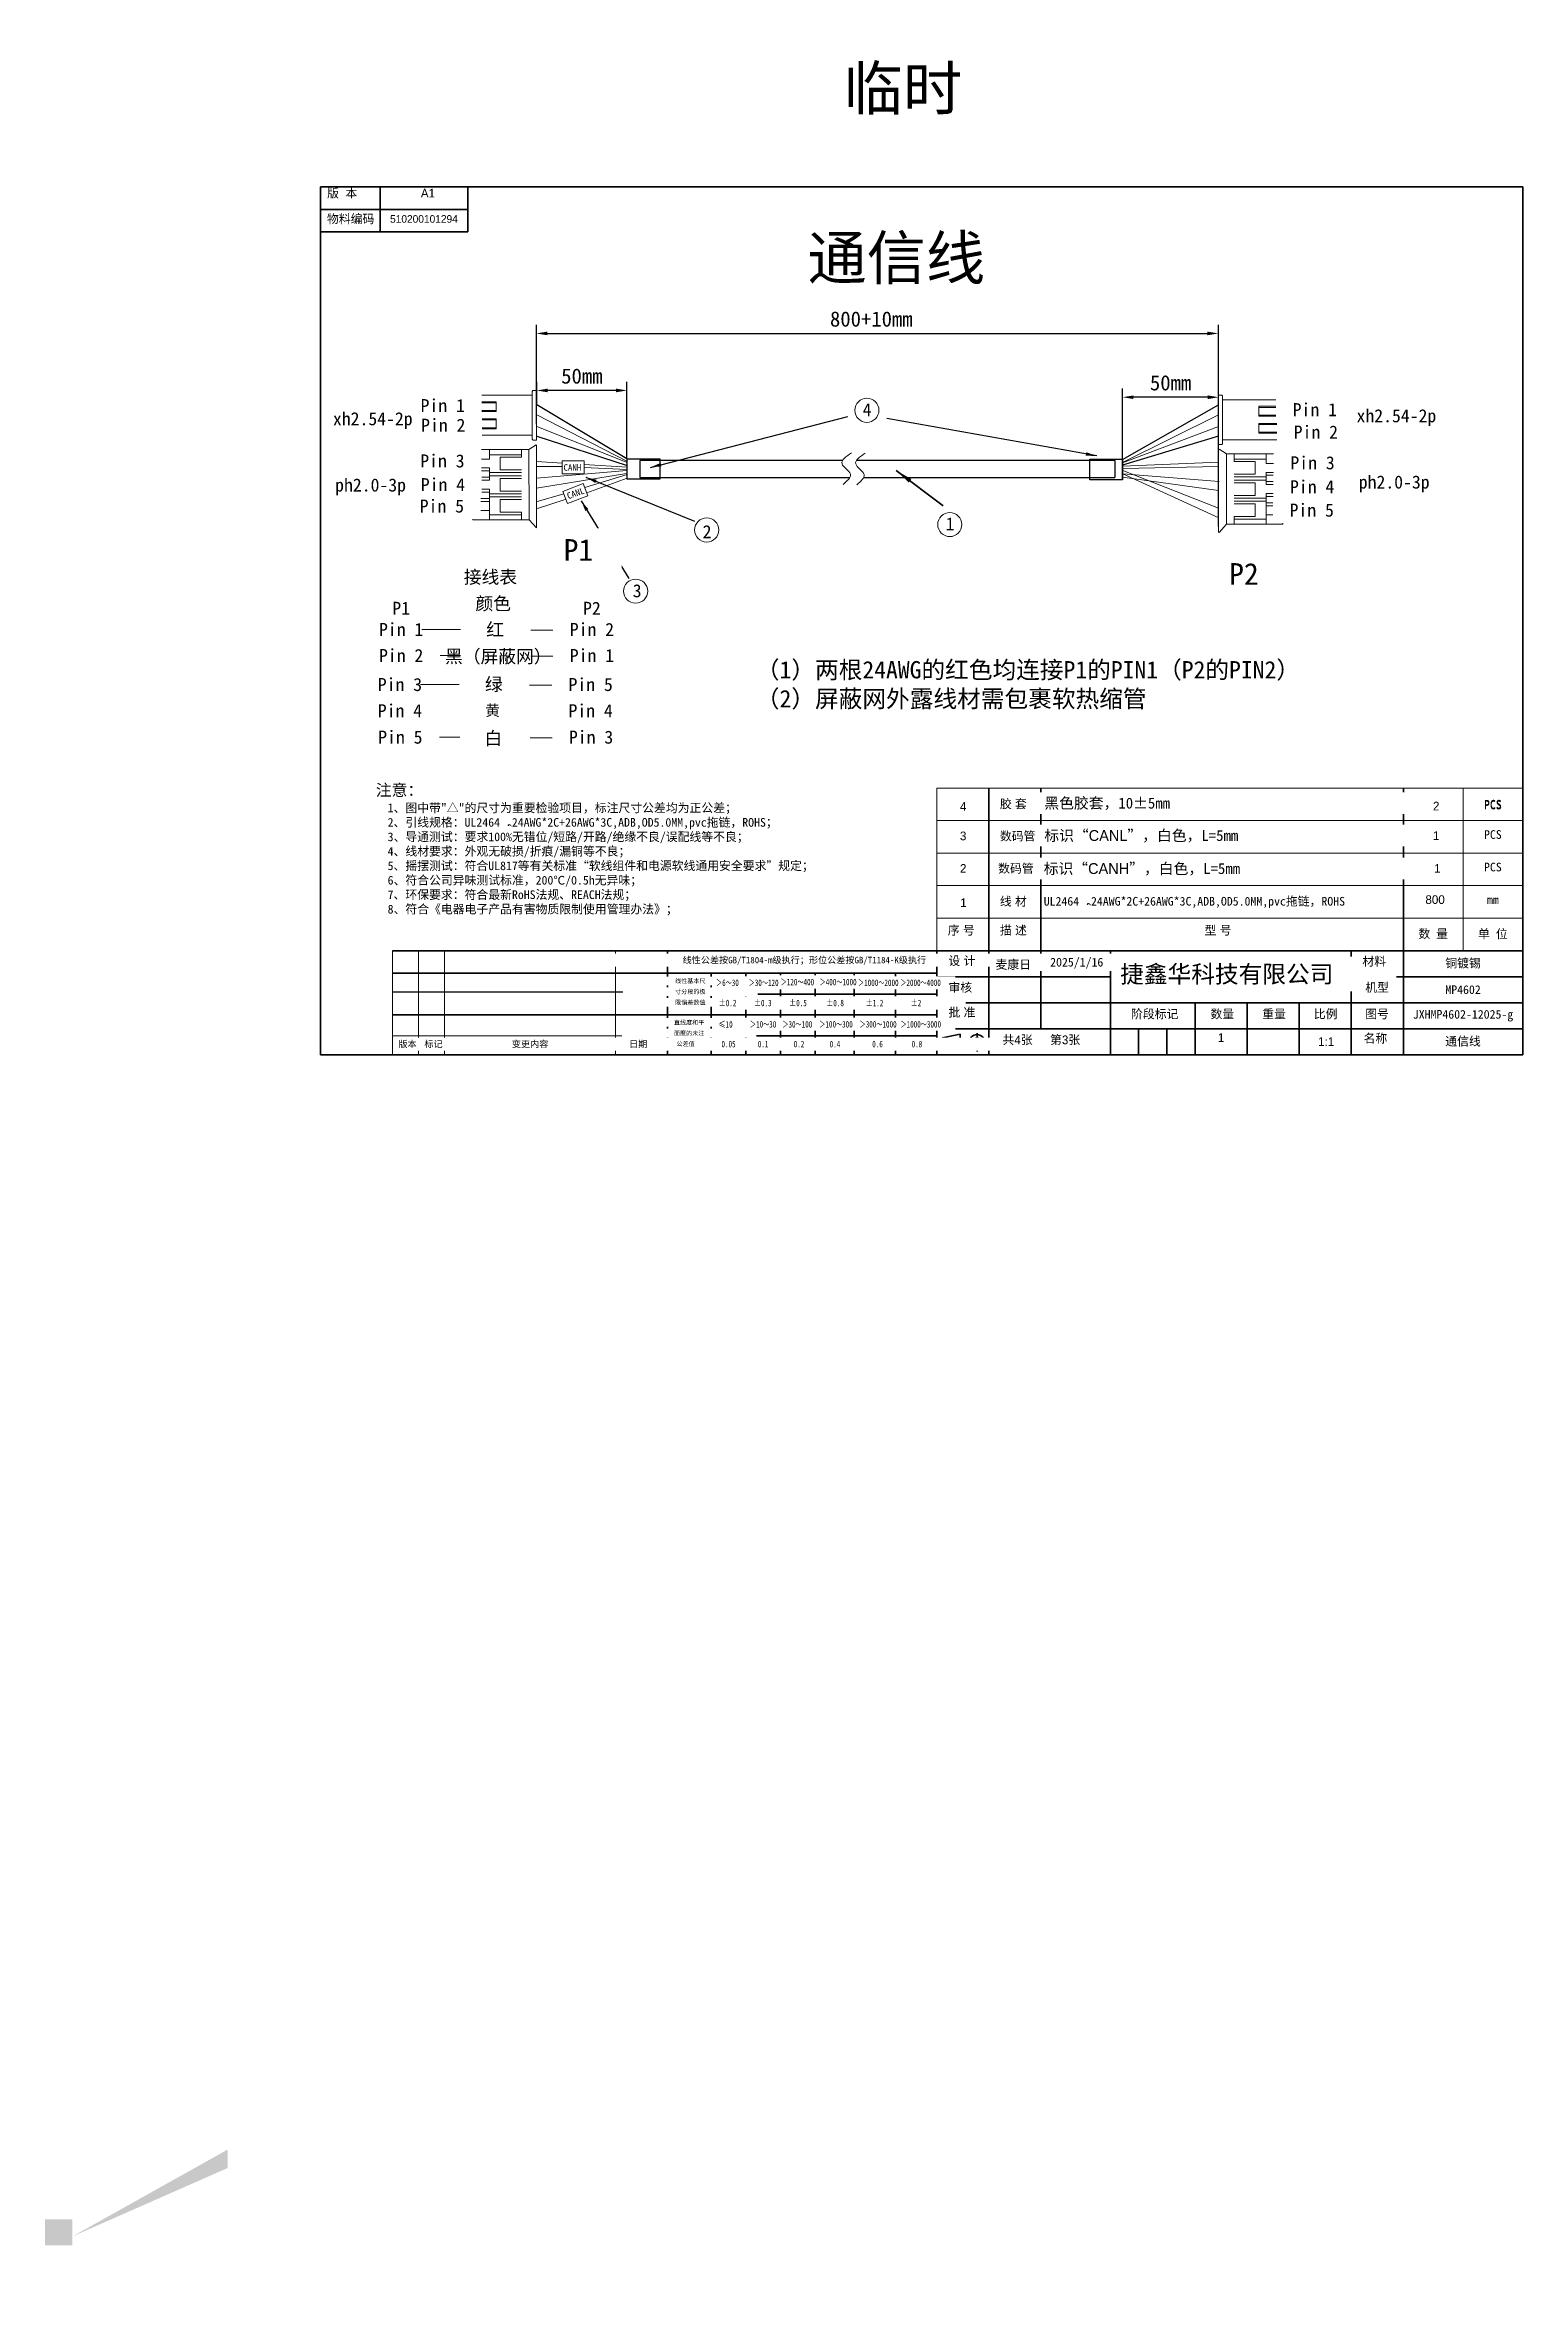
# Model space of a CAD drawing. Header units: millimetres. Extents: x 68 to 5666, y -2728 to 369.
# Drawn here: x 483 to 824, y -149 to 369 of the extents above; entities that cross this region are included whole.
import ezdxf

# ---------------------------------------------------------------- set-up
doc = ezdxf.new("R2010")
doc.units = ezdxf.units.MM
doc.header["$PDSIZE"] = -1
doc.layers.get('0').update_dxf_attribs({"lineweight": 18})
for name, color, linetype, lineweight in [('尺寸线层', 3, 'Continuous', 18), ('更新', 10, 'Continuous', 18), ('粗实线层', 7, 'Continuous', 35)]:
    doc.layers.add(name, color=color, linetype=linetype, lineweight=lineweight)
doc.styles.add('SLDTEXTSTYLE0', font='')
doc.styles.add('SLDTEXTSTYLE1', font='')
doc.styles.get("Standard").update_dxf_attribs({"font": 'simfang.ttf'})
doc.styles.add('标准', font='', dxfattribs={"width": 0.667})
doc.styles.get('SLDTEXTSTYLE0').set_extended_font_data('汉仪长仿宋体')
doc.styles.get('SLDTEXTSTYLE1').set_extended_font_data('汉仪长仿宋体')
doc.styles.get('标准').set_extended_font_data('宋体')
doc.dimstyles.new('ISO-25', dxfattribs={"dimtxt": 2.5, "dimasz": 2.5, "dimexe": 1.25, "dimexo": 0.625, "dimtad": 1, "dimtxsty": 'Standard', "dimcen": 2.5, "dimdle": 5, "dimadec": 0, "dimazin": 0, "dimtfac": 1, "dimtmove": 0, "dimatfit": 3, "dimfxl": 1, "dimarcsym": 0})

msp = doc.modelspace()

# ---------------------------------------------------------------- texts
at = {"lineweight": 35, "char_height": 10, "width": 148.542964, "attachment_point": 5, "bg_fill": 2}
for s, insert in [('{\\C1;临时}', (680.7554, 358.7083)), ('{\\C1;通信线}', (679.2329, 319.6283))]:
    msp.add_mtext(s, dxfattribs=dict(at, insert=insert))
at = {"color": 7, "linetype": 'Continuous', "lineweight": 35}
for s, insert, char_height, width, attachment_point, style in [(' 版  本', (547.3697, 336.1037), 2, 24.189751, 1, 'SLDTEXTSTYLE0'), ('A1', (571.3274, 336.1037), 2, 6.185596, 2, 'SLDTEXTSTYLE1'), ('物料编码', (548.0654, 330.162), 2, 26.865651, 1, 'SLDTEXTSTYLE0'), ('510200101294', (570.4121, 330.0391), 1.75, 6.185596, 2, 'SLDTEXTSTYLE1'), ('4', (693.895, 194.7587), 2, 12.591528, 1, 'SLDTEXTSTYLE0'), ('胶 套', (703.1054, 195.3391), 2, 12.591528, 1, 'SLDTEXTSTYLE0'), ('3', (693.895, 187.9651), 2, 12.591528, 1, 'SLDTEXTSTYLE0'), ('1', (802.8685, 188.0399), 2, 12.591528, 1, 'SLDTEXTSTYLE0'), ('2', (693.895, 180.4795), 2, 12.591528, 1, 'SLDTEXTSTYLE0'), ('{\\f汉仪长仿宋体|b0|i0|c134|p2;\\C256;数码管}', (702.7097, 180.4775), 2, 12.591528, 1, 'SLDTEXTSTYLE0'), ('1', (803.145, 180.4939), 2, 12.591528, 1, 'SLDTEXTSTYLE0'), ('1', (693.9627, 172.5897), 2, 12.591528, 1, 'SLDTEXTSTYLE0'), ('线 材', (703.1054, 172.8776), 2, 12.591528, 1, 'SLDTEXTSTYLE0'), ('{\\C256;800}', (801.1363, 173.2905), 2, 12.591528, 1, 'SLDTEXTSTYLE0'), ('序 号', (691.1054, 166.2171), 2, 12.591528, 1, 'SLDTEXTSTYLE0'), ('描 述', (703.1054, 166.2171), 2, 12.591528, 1, 'SLDTEXTSTYLE0'), ('型 号', (750.2578, 166.2171), 2, 12.591528, 1, 'SLDTEXTSTYLE0'), ('设 计', (691.2604, 159.182), 2, 12.591528, 1, 'SLDTEXTSTYLE0'), ('批 准', (691.2629, 147.2952), 2, 12.496249, 1, 'SLDTEXTSTYLE0'), ('阶段标记', (733.3078, 146.9255), 2, 20.265178, 1, 'SLDTEXTSTYLE0'), ('数量', (751.6289, 146.9255), 2, 9.645199, 1, 'SLDTEXTSTYLE0'), ('重量', (763.5405, 146.9255), 2, 9.549919, 1, 'SLDTEXTSTYLE0'), ('比例', (775.4258, 146.9255), 2, 9.066193, 1, 'SLDTEXTSTYLE0'), ('图号', (787.2727, 146.9255), 2, 9.410665, 1, 'SLDTEXTSTYLE0'), ('共4张', (703.7044, 140.9713), 2, 14.069252, 1, 'SLDTEXTSTYLE0'), ('第3张', (714.656, 140.9713), 2, 14.135734, 1, 'SLDTEXTSTYLE0'), ('1', (753.3253, 141.4936), 2, 0.833795, 1, 'SLDTEXTSTYLE1'), ('1:1', (778.2657, 140.5572), 2, 5.951293, 2, 'SLDTEXTSTYLE1'), ('名称', (786.8898, 141.3054), 2, 9.571907, 1, 'SLDTEXTSTYLE0')]:
    msp.add_mtext(s, dxfattribs=dict(at, insert=insert, char_height=char_height, width=width, attachment_point=attachment_point, style=style))
at = {"color": 2, "lineweight": 5, "char_height": 3, "width": 2.373922, "attachment_point": 1}
for s, insert in [('4', (671.4872, 286.6993)), ('1', (690.5955, 260.3639))]:
    msp.add_mtext(s, dxfattribs=dict(at, insert=insert))
at = {"char_height": 1.5, "width": 5.012666, "attachment_point": 1}
for s, insert, rotation in [('CANH', (602.5556, 272.6277), 0.359436), ('CANL', (603.1784, 265.9539), 19.962748)]:
    msp.add_mtext(s, dxfattribs=dict(at, insert=insert, rotation=rotation))
at = {"color": 2, "insert": (634.6152, 258.5866), "char_height": 3, "width": 4.377417, "attachment_point": 1}
msp.add_mtext('2', dxfattribs=at)
at = {"lineweight": 5, "bg_fill": 2}
for s, insert, char_height, width, attachment_point in [('P2', (759.3283, 247.3459), 5, 14.886496, 5), ('Pin 1', (565.1624, 234.5536), 3, 14.886496, 5), ('白', (586.4082, 209.3106), 3, 14.886496, 5), ('{\\H1.33333x;注意：}\\P  1、图中带"△"的尺寸为重要检验项目，标注尺寸公差均为正公差；\\P  2、{\\C0;引线规格：\\f@FangSong|b0|i0|c134|p2;\\C256;UL2464，24AWG*2C+26AWG*3C,ADB,OD5.0MM,pvc\\fFangSong|b0|i0|c134|p2;拖链，ROHS\\C0;；\\P  3、导通测试：要求100%无错位/短路/开路/绝缘不良/误配线等不良；\\P  4、线材要求：外观无破损/折痕/漏铜等不良；\\P  5、摇摆测试：符合UL817等有关标准“软线组件和电源软线通用安全要求”规定；\\P  6、符合公司异味测试标准，200℃/0.5h无异味；\\P  7、环保要求：符合最新RoHS法规、REACH法规；\\P  8、符合《电器电子产品有害物质限制使用管理办法》；\\P }', (559.3234, 198.8729), 2, 106.970835, 1)]:
    msp.add_mtext(s, dxfattribs=dict(at, insert=insert, char_height=char_height, width=width, attachment_point=attachment_point))
at = {"lineweight": 5, "insert": (585.7266, 246.4781), "char_height": 3, "width": 22.624948, "attachment_point": 5}
msp.add_mtext('接线表', dxfattribs=at)
at = {"lineweight": 35, "char_height": 2}
for s, insert, width, attachment_point in [('PCS', (816.6765, 194.2603), 13.747168, 5), ('PCS', (816.6765, 194.0724), 13.747168, 5), ('PCS', (816.6765, 187.2788), 13.747168, 5), ('PCS', (816.6765, 179.7788), 13.747168, 5), ('{\\f@FangSong|b0|i0|c134|p49;UL2464，24AWG*2C+26AWG*3C,ADB,OD5.0MM,pvc\\fFangSong|b0|i0|c134|p49;拖链，ROHS}', (713.1999, 172.9095), 94.700031, 1), ('mm', (816.6765, 172.2645), 13.747168, 5), ('数 量', (802.9279, 164.2747), 13.75, 5), ('单 位', (816.6751, 164.2747), 13.75, 5), ('铜镀锡', (809.8029, 157.5247), 27.5, 5), ('MP4602', (809.8029, 151.5247), 27.5, 5), ('JXHMP4602-12025-g', (809.8029, 145.5247), 27.5, 5), ('通信线', (809.8029, 139.5247), 27.5, 5)]:
    msp.add_mtext(s, dxfattribs=dict(at, insert=insert, width=width, attachment_point=attachment_point))
at = {"layer": '更新', "color": 0, "insert": (646.8779, 227.2625), "char_height": 4, "width": 146.330994, "attachment_point": 1}
msp.add_mtext('（1）两根24AWG的红色均连接P1的PIN1（P2的PIN2）\\P（2）屏蔽网外露线材需包裹软热缩管', dxfattribs=at)

# ---------------------------------------------------------------- blocks, each defined once
blk = doc.blocks.new('*D1218')
at = {"layer": 'Defpoints', "color": 0}
for p in [(753.43, 302.77), (596.32, 281.9), (753.43, 277.15)]:
    blk.add_point(p, dxfattribs=at)
at = {"layer": '尺寸线层', "color": 0, "lineweight": -2}
for p, q in [((596.32, 281.9), (596.32, 304.77)), ((598.82, 302.77), (750.93, 302.77)), ((753.43, 277.15), (753.43, 304.77))]:
    blk.add_line(p, q, dxfattribs=at)
at = {"layer": '尺寸线层', "color": 0}
for points in [[(598.82, 303.19), (598.82, 302.36), (596.32, 302.77)], [(750.93, 302.36), (750.93, 303.19), (753.43, 302.77)]]:
    blk.add_solid(points, dxfattribs=at)
at = {"layer": '尺寸线层', "color": 0, "insert": (673.48, 306.07), "char_height": 3.5, "attachment_point": 5}
blk.add_mtext('\\A1;800+10mm', dxfattribs=at)
blk = doc.blocks.new('*X1217')
at = {"layer": '粗实线层'}
blk.add_hatch(color=256, dxfattribs=at).paths.add_polyline_path([(-10.8, 8.13), (-7.9, 5.32), (-7.3, 6.12)], flags=0)
blk.add_line((0, 0), (-10.8, 8.13), dxfattribs=at)
blk = doc.blocks.new('1')
blk.add_line((659.9, -741.34), (659.9, -752.77))
at = {"color": 0, "lineweight": 0}
for points in [[(658.94, -741.58), (658.96, -741.49), (659.02, -741.41), (659.09, -741.36), (659.18, -741.34), (659.9, -741.34)], [(644.99, -742.46), (658.94, -742.46)], [(644.99, -743.94), (644.99, -742.46)], [(644.99, -751.65), (644.99, -743.94)], [(644.99, -743.94), (650.61, -743.94), (650.61, -746.21)], [(650.61, -744.19), (644.99, -744.19)], [(650.61, -745.97), (644.99, -745.97)], [(650.61, -746.21), (644.99, -746.21)], [(645.7, -745.97), (645.7, -744.19)], [(646.26, -745.97), (646.26, -744.19)], [(658.94, -752.53), (658.94, -741.58)], [(650.61, -750.17), (650.61, -747.9), (644.99, -747.9)], [(650.61, -748.15), (644.99, -748.15)], [(650.61, -749.93), (644.99, -749.93)], [(650.61, -750.17), (644.99, -750.17)], [(644.99, -751.65), (658.94, -751.65)], [(645.7, -749.93), (645.7, -748.15)], [(646.26, -749.93), (646.26, -748.15)], [(659.9, -752.77), (659.18, -752.77), (659.09, -752.75), (659.02, -752.7), (658.96, -752.62), (658.94, -752.53)]]:
    blk.add_lwpolyline(points, dxfattribs=at)
blk = doc.blocks.new('1111')
for p, q in [((817.07, -753.85), (817.07, -772.99)), ((817.17, -753.85), (818.92, -754.89)), ((818.92, -754.89), (818.88, -771.14)), ((831.86, -754.89), (831.86, -771.14)), ((830.47, -766.87), (830.47, -768.92)), ((818.88, -771.14), (817.17, -772.99)), ((831.86, -771.14), (818.88, -771.14)), ((820.64, -769.36), (820.64, -771.14))]:
    blk.add_line(p, q)
at = {"lineweight": 5}
for points in [[(831.86, -754.89), (818.92, -754.89)], [(825.52, -756.66), (820.64, -756.66), (820.64, -754.89)], [(820.64, -756.15), (828.02, -756.15)], [(820.64, -759.6), (825.52, -759.6), (825.52, -756.66)], [(820.64, -760.2), (828.02, -760.2)], [(820.64, -760.94), (828.02, -760.94)], [(825.52, -761.55), (820.64, -761.55)], [(825.52, -764.48), (825.52, -761.55)], [(828.02, -759.16), (830.47, -759.16), (830.47, -757.1), (828.02, -757.1)], [(828.02, -759.84), (831.86, -759.84)], [(828.02, -761.3), (831.86, -761.3)], [(828.02, -764.04), (830.47, -764.04), (830.47, -761.99), (828.02, -761.99)], [(820.64, -764.48), (825.52, -764.48)], [(820.64, -765.09), (828.02, -765.09)], [(820.64, -765.82), (828.02, -765.82)], [(825.52, -766.43), (820.64, -766.43)], [(825.52, -769.36), (825.52, -766.43)], [(828.02, -764.72), (831.86, -764.72)], [(828.02, -766.18), (831.86, -766.18)], [(830.47, -766.87), (828.02, -766.87)], [(820.64, -769.36), (825.52, -769.36)], [(820.64, -769.97), (828.02, -769.97)], [(828.02, -768.92), (830.47, -768.92)]]:
    blk.add_lwpolyline(points, dxfattribs=at)
blk = doc.blocks.new('*D1219')
at = {"layer": 'Defpoints', "color": 0}
for p in [(731.37, 288.07), (731.37, 269.07), (753.49, 258.29)]:
    blk.add_point(p, dxfattribs=at)
at = {"layer": '尺寸线层', "color": 0, "lineweight": -2}
for p, q in [((731.37, 269.07), (731.37, 290.07)), ((750.99, 288.07), (733.87, 288.07)), ((753.49, 258.29), (753.49, 290.07))]:
    blk.add_line(p, q, dxfattribs=at)
at = {"layer": '尺寸线层', "color": 0}
for points in [[(733.87, 288.49), (733.87, 287.66), (731.37, 288.07)], [(750.99, 287.66), (750.99, 288.49), (753.49, 288.07)]]:
    blk.add_solid(points, dxfattribs=at)
at = {"layer": '尺寸线层', "color": 0, "insert": (742.43, 291.37), "char_height": 3.5, "attachment_point": 5}
blk.add_mtext('\\A1;50mm', dxfattribs=at)
blk = doc.blocks.new('*D1220')
at = {"layer": 'Defpoints', "color": 0}
for p in [(596.4, 289.63), (596.4, 286.36), (617.19, 273.9)]:
    blk.add_point(p, dxfattribs=at)
at = {"layer": '尺寸线层', "color": 0, "lineweight": -2}
for p, q in [((596.4, 286.36), (596.4, 291.63)), ((617.19, 273.9), (617.19, 291.63)), ((614.69, 289.63), (598.9, 289.63))]:
    blk.add_line(p, q, dxfattribs=at)
at = {"layer": '尺寸线层', "color": 0}
for points in [[(598.9, 290.05), (598.9, 289.22), (596.4, 289.63)], [(614.69, 289.22), (614.69, 290.05), (617.19, 289.63)]]:
    blk.add_solid(points, dxfattribs=at)
at = {"layer": '尺寸线层', "color": 0, "insert": (606.79, 292.93), "char_height": 3.5, "attachment_point": 5}
blk.add_mtext('\\A1;50mm', dxfattribs=at)

# ---------------------------------------------------------------- dimensions: what is measured, and where the dimension line sits
at = {"layer": '尺寸线层'}
dim = msp.add_linear_dim(base=(596.3974, 289.6332), p1=(617.1869, 273.897), p2=(596.3974, 286.3574), text='50mm', dimstyle='ISO-25', override={"dimtxt": 3.5, "dimexe": 2, "dimexo": 0, "dimgap": 1.524, "dimtih": 1, "dimtoh": 1, "dimzin": 0, "dimtxsty": 'Standard', "dimadec": 2, "dimtolj": 1}, dxfattribs=at)
dim.commit()
dim.dimension.update_dxf_attribs({"geometry": '*D1220', "text_midpoint": (606.7922, 292.9272)})
at = {"layer": '尺寸线层', "color": 0}
dim = msp.add_linear_dim(base=(731.372, 288.0728), p1=(753.491, 258.2932), p2=(731.372, 269.071), text='50mm', dimstyle='ISO-25', override={"dimtxt": 3.5, "dimexe": 2, "dimexo": 0, "dimgap": 1.524, "dimtih": 1, "dimtoh": 1, "dimzin": 0, "dimtxsty": 'Standard', "dimadec": 2, "dimtolj": 1}, dxfattribs=at)
dim.commit()
dim.dimension.update_dxf_attribs({"geometry": '*D1219', "text_midpoint": (742.4315, 291.3668)})

# ---------------------------------------------------------------- hatches: boundary and pattern name
h = msp.add_hatch(color=2)
h.dxf.hatch_style = 1
edge = h.paths.add_edge_path()
edge.add_line((483.1096, -131.8579), (489.4096, -131.8579))
edge.add_line((489.4096, -131.8579), (489.4096, -137.8579))
edge.add_line((489.4096, -137.8579), (483.1096, -137.8579))
edge = h.paths.add_edge_path()
edge.add_line((489.4096, -133.5851), (525.1727, -117.952))
edge = h.paths.add_edge_path()
edge.add_line((489.4096, -135.8038), (525.1727, -120.0344))
edge.add_line((525.1727, -120.0344), (525.1727, -115.7834))
h = msp.add_hatch(color=2)
h.dxf.hatch_style = 1
edge = h.paths.add_edge_path()
edge.add_line((525.1727, -131.4394), (489.4096, -147.0726))
edge = h.paths.add_edge_path()
edge.add_line((525.1727, -133.5218), (489.4096, -149.2912))

# ---------------------------------------------------------------- linework, layer by layer
at = {"color": 7, "linetype": 'Continuous', "lineweight": 25}
for p, q in [((560.3029, 336.5247), (546.5529, 336.5247)), ((546.5529, 336.5247), (546.5529, 331.3508)), ((560.3029, 336.5247), (560.3029, 331.3508)), ((560.3029, 331.3508), (546.5529, 331.3508)), ((626.5529, 150.9247), (563.1537, 150.9247))]:
    msp.add_line(p, q, dxfattribs=at)
at = {"color": 7, "linetype": 'Continuous', "lineweight": 35}
for p, q in [((546.5529, 336.5247), (823.5529, 336.5247)), ((546.5529, 336.5247), (546.5529, 136.5247)), ((560.3029, 336.5247), (560.3029, 326.2056)), ((580.5461, 336.5247), (580.5461, 326.2056)), ((823.5529, 336.5247), (823.5529, 136.5247)), ((546.5529, 331.3508), (580.5461, 331.3508)), ((546.5529, 326.2056), (580.5461, 326.2056)), ((700.5529, 198.0103), (700.5529, 136.5247)), ((712.5529, 198.0103), (712.5529, 142.5247)), ((796.0529, 198.0103), (796.0529, 136.5247)), ((688.5529, 160.5247), (563.1537, 160.5247)), ((626.5529, 136.5247), (626.5529, 160.5247)), ((626.5529, 160.5247), (626.5529, 136.5247)), ((688.5529, 160.5247), (688.5529, 136.5247)), ((688.5529, 160.5247), (785.3414, 160.5247)), ((688.5529, 160.5247), (688.5529, 136.5247)), ((701.8414, 160.5247), (689.8414, 160.5247)), ((728.5529, 160.5247), (728.5529, 136.5247)), ((784.0529, 160.5247), (784.0529, 136.5247)), ((785.3414, 160.5247), (823.615, 160.5247)), ((688.5529, 155.3035), (563.1537, 155.3035)), ((636.5529, 136.5247), (636.5529, 155.3035)), ((636.5529, 150.5035), (688.5529, 150.5035)), ((644.5529, 155.3035), (644.5529, 136.5247)), ((652.5529, 136.5247), (652.5529, 155.3035)), ((660.5529, 136.5247), (660.5529, 155.3035)), ((669.5529, 136.5247), (669.5529, 155.3035)), ((679.0529, 155.3035), (679.0529, 136.5247)), ((728.5529, 154.5247), (688.5529, 154.5247)), ((784.0529, 154.5247), (823.5529, 154.5247)), ((626.5529, 145.7035), (563.1537, 145.7035)), ((688.5529, 148.5247), (823.5529, 148.5247)), ((748.0529, 136.5247), (748.0529, 148.5247)), ((760.0529, 148.5247), (760.0529, 136.5247)), ((772.0529, 148.5247), (772.0529, 136.5247)), ((688.5529, 140.9035), (636.5529, 140.9035)), ((728.5529, 142.5247), (688.5529, 142.5247)), ((689.833, 140.4147), (693.9391, 141.2995)), ((689.833, 140.4147), (689.833, 138.3846)), ((693.9391, 141.2995), (693.9391, 137.8029)), ((697.833, 141.5215), (697.833, 137.2493)), ((823.5529, 142.5247), (728.5529, 142.5247)), ((735.0529, 136.5247), (735.0529, 142.5247)), ((741.5529, 142.5247), (741.5529, 136.5247)), ((694.4994, 139.4209), (688.4947, 139.4209)), ((693.9391, 137.8029), (689.833, 138.3846)), ((700.9154, 139.4209), (696.083, 139.4209))]:
    msp.add_line(p, q, dxfattribs=at)
for p, q in [((753.4349, 288.5811), (753.4349, 277.1518)), ((581.6436, 276.03), (581.6436, 259.78)), ((596.2963, 277.0737), (594.5863, 276.03)), ((594.5863, 276.03), (594.6243, 259.78)), ((596.3282, 277.0737), (596.3282, 257.9343)), ((731.3615, 272.1998), (753.4941, 273.1446)), ((731.4073, 271.6238), (753.5006, 272.1023)), ((581.6436, 259.78), (594.6243, 259.78)), ((583.0386, 264.056), (583.0386, 262.0022)), ((585.4799, 264.056), (585.4799, 259.7335)), ((592.8684, 261.563), (592.8684, 259.78)), ((594.6243, 259.78), (596.308, 257.9343)), ((764.4458, 263.0533), (764.4458, 258.7308)), ((688.5529, 198.0103), (823.5501, 198.0103)), ((809.8029, 160.5247), (809.8029, 198.0103)), ((688.5529, 190.5103), (823.5501, 190.5103)), ((688.5529, 190.5103), (823.5501, 190.5103)), ((688.5529, 183.0247), (823.5501, 183.0247)), ((688.5529, 183.0103), (823.5501, 183.0103)), ((688.5529, 175.5247), (823.5501, 175.5247)), ((688.5529, 168.0247), (823.5501, 168.0247))]:
    msp.add_line(p, q)
at = {"color": 250}
for p, q in [((617.1951, 273.0025), (596.3927, 281.334)), ((731.3798, 272.9976), (753.476, 284.022))]:
    msp.add_line(p, q, dxfattribs=at)
at = {"color": 1}
for p, q in [((617.1909, 273.3365), (596.3974, 284.022)), ((731.3615, 272.9885), (753.4808, 281.334))]:
    msp.add_line(p, q, dxfattribs=at)
at = {"color": 3}
for p, q in [((602.3539, 272.9128), (596.3269, 273.2494)), ((602.189, 272.0878), (596.3269, 272.1023)), ((617.2522, 271.3822), (607.214, 271.8963)), ((617.1951, 271.9236), (607.3561, 272.5926)), ((731.389, 271.1552), (753.4966, 262.5335)), ((731.4029, 270.4221), (753.5103, 260.2404))]:
    msp.add_line(p, q, dxfattribs=at)
at = {"color": 0}
for p, q in [((617.1975, 270.2293), (607.4704, 267.2467)), ((602.6302, 265.8266), (596.3001, 263.9786)), ((603.1564, 264.5486), (596.3176, 262.331)), ((617.1975, 269.4479), (607.9205, 266.0701))]:
    msp.add_line(p, q, dxfattribs=at)
at = {"lineweight": 5}
for p, q in [((569.2687, 215.8266), (578.213, 215.8266)), ((594.7543, 215.6724), (604.3925, 215.6724)), ((563.1537, 160.5247), (563.1537, 136.5247)), ((569.1537, 160.5247), (569.1537, 136.5247)), ((575.1537, 160.5247), (575.1537, 136.5247)), ((614.5672, 160.5247), (614.5672, 136.5247)), ((626.5529, 140.9035), (563.1537, 140.9035)), ((563.1537, 136.5247), (626.5529, 136.5247))]:
    msp.add_line(p, q, dxfattribs=at)
at = {"color": 0, "linetype": 'Continuous', "lineweight": 5}
msp.add_line((823.5501, 216.6841), (823.5501, 160.6253), dxfattribs=at)
at = {"color": 0, "linetype": 'Continuous', "lineweight": 35}
for p, q in [((626.5529, 145.7035), (688.5529, 145.7035)), ((546.5529, 136.5247), (823.5529, 136.5247))]:
    msp.add_line(p, q, dxfattribs=at)
at = {"color": 1, "lineweight": 25, "flags": 128}
for points in [[(617.1869, 273.897), (596.3974, 286.3574)], [(753.4386, 279.0867), (731.3706, 272.3835)]]:
    msp.add_lwpolyline(points, dxfattribs=at)
at = {"color": 250, "lineweight": 25, "flags": 128}
for points in [[(731.3706, 273.6851), (753.476, 286.3574)], [(596.4349, 279.0867), (617.1951, 272.3737)]]:
    msp.add_lwpolyline(points, dxfattribs=at)
at = {"color": 0, "lineweight": 0}
for points in [[(754.3935, 288.3388), (754.3724, 288.4336), (754.3198, 288.5074), (754.246, 288.56), (754.1512, 288.5811), (753.4349, 288.5811)], [(754.3935, 277.3941), (754.3935, 288.3388)], [(768.3509, 287.4645), (754.3935, 287.4645)], [(768.3509, 285.9792), (762.7251, 285.9792), (762.7251, 283.7145)], [(762.7251, 285.737), (768.3509, 285.737)], [(767.0763, 283.9567), (767.0763, 285.737)], [(767.6346, 283.9567), (767.6346, 285.737)], [(768.3509, 285.9792), (768.3509, 287.4645)], [(768.3509, 278.2684), (768.3509, 285.9792)], [(762.7251, 283.9567), (768.3509, 283.9567)], [(762.7251, 283.7145), (768.3509, 283.7145)], [(762.7251, 279.7537), (762.7251, 282.0185), (768.3509, 282.0185)], [(762.7251, 281.7762), (768.3509, 281.7762)], [(767.0763, 279.996), (767.0763, 281.7762)], [(767.6346, 279.996), (767.6346, 281.7762)], [(753.4349, 277.1518), (754.1512, 277.1518), (754.246, 277.1729), (754.3198, 277.2256), (754.3724, 277.2993), (754.3935, 277.3941)], [(768.3509, 278.2684), (754.3935, 278.2684)], [(762.7251, 279.996), (768.3509, 279.996)], [(762.7251, 279.7537), (768.3509, 279.7537)]]:
    msp.add_lwpolyline(points, dxfattribs=at)
at = {"lineweight": 5}
for points in [[(581.6436, 276.03), (594.5863, 276.03)], [(585.4799, 273.8212), (585.4799, 276.03)], [(587.9858, 274.2604), (592.8684, 274.2604), (592.8684, 276.03)], [(764.4458, 272.8185), (764.4458, 275.0273)], [(585.4799, 271.0828), (581.6436, 271.0828)], [(585.4799, 271.7674), (583.0386, 271.7674), (583.0386, 273.8212), (585.4799, 273.8212)], [(592.8684, 274.7771), (585.4799, 274.7771)], [(585.4799, 268.9386), (585.4799, 271.7674)], [(592.8684, 270.7211), (585.4799, 270.7211)], [(592.8684, 269.9849), (585.4799, 269.9849)], [(592.8684, 271.3282), (587.9858, 271.3282), (587.9858, 274.2604)], [(764.4458, 267.9359), (764.4458, 270.7647)], [(585.4799, 269.6232), (581.6436, 269.6232)], [(585.4799, 266.2002), (581.6436, 266.2002)], [(585.4799, 264.7406), (581.6436, 264.7406)], [(585.4799, 266.8848), (583.0386, 266.8848), (583.0386, 268.9386), (585.4799, 268.9386)], [(585.4799, 264.056), (585.4799, 266.8848)], [(592.8684, 265.8385), (585.4799, 265.8385)], [(592.8684, 265.1023), (585.4799, 265.1023)], [(587.9858, 269.3778), (592.8684, 269.3778)], [(587.9858, 266.4456), (587.9858, 269.3778)], [(592.8684, 266.4456), (587.9858, 266.4456)], [(587.9858, 261.563), (587.9858, 264.4952)], [(587.9858, 264.4952), (592.8684, 264.4952)], [(764.4458, 263.0533), (764.4458, 265.8821)], [(583.0386, 264.056), (585.4799, 264.056)], [(585.4799, 262.0022), (583.0386, 262.0022)], [(592.8684, 260.9559), (585.4799, 260.9559)], [(592.8684, 261.563), (587.9858, 261.563)]]:
    msp.add_lwpolyline(points, dxfattribs=at)
at = {"color": 2}
for points in [[(617.1738, 271.1486), (596.3162, 269.4359)], [(617.1126, 270.5051), (596.3187, 267.1186)], [(731.3564, 269.6631), (753.4903, 266.5464)], [(731.4029, 270.4221), (753.5808, 268.6886)]]:
    msp.add_lwpolyline(points, dxfattribs=at)
at = {"lineweight": 5}
for points in [[(602.2848, 270.3887), (607.2898, 270.3932), (607.2871, 273.3962), (602.2821, 273.3917)], [(603.508, 263.5723), (608.1833, 265.3588), (607.1114, 268.164), (602.4361, 266.3775)]]:
    msp.add_lwpolyline(points, close=True, dxfattribs=at)
at = {"color": 0, "lineweight": 25, "flags": 128}
for points in [[(617.1951, 273.8972), (624.7516, 273.8972), (624.7516, 269.1982), (617.1951, 269.1982), (617.1951, 273.8972)], [(666.8427, 273.4527), (620.1796, 273.4527), (620.1796, 269.5792), (668.5232, 269.5792)], [(729.5901, 273.4527), (670.0325, 273.4527)], [(723.8155, 273.77), (731.372, 273.77), (731.372, 269.071), (723.8155, 269.071), (723.8155, 273.77)], [(729.5901, 273.4527), (729.5901, 269.5792)], [(671.7084, 269.5792), (729.5901, 269.5792)]]:
    msp.add_lwpolyline(points, dxfattribs=at)
at = {"color": 2, "lineweight": 5}
for centre in [(672.4523, 285.0626), (635.5588, 257.4799), (691.5606, 258.7272)]:
    msp.add_circle(centre, 2.7779, dxfattribs=at)
at = {"color": 7, "linetype": 'Continuous', "lineweight": 35}
for radius in [1.75, 1]:
    msp.add_circle((697.833, 139.4209), radius, dxfattribs=at)
at = {"color": 0}
for points in [[(668.9278, 275.2532), (666.7387, 272.7514), (668.6464, 270.3121), (666.9576, 267.9666)], [(672.0818, 275.1906), (669.8928, 272.6888), (671.8004, 270.2495), (670.1117, 267.9041)]]:
    msp.add_spline(points, degree=3, dxfattribs=at)

# ---------------------------------------------------------------- block references
for name, p in [('1', (-63.5783, 1030.9742)), ('1111', (-63.5783, 1029.9221))]:
    msp.add_blockref(name, p)
at = {"lineweight": 5}
msp.add_blockref('*X1217', (689.9958, 263.0806), dxfattribs=at)

msp.set_redraw_order([(e.dxf.handle, doc.entitydb.next_handle()) for e in msp.query("TEXT MTEXT ATTDEF DIMENSION ARC_DIMENSION")])  # texts and dimensions are drawn at this point

# ---------------------------------------------------------------- leaders
for points in [[(622.6192, 271.9115), (668.1006, 283.6288)], [(725.4017, 274.5481), (677.0571, 283.1574)], [(607.7313, 269.6199), (632.7659, 259.5195)], [(606.641, 264.2026), (617.5931, 246.2588)]]:
    msp.add_leader(points, dimstyle='ISO-25', override={"dimtxt": 3.5, "dimexe": 2, "dimexo": 0, "dimgap": 1.524, "dimtad": 0, "dimtih": 1, "dimtoh": 1, "dimzin": 0, "dimadec": 2, "dimtolj": 1})

# ---------------------------------------------------------------- next in the draw order: linework, layer by layer
at = {"lineweight": 5}
for p, q in [((569.7024, 209.7044), (578.6467, 209.7044)), ((594.8484, 209.5502), (604.4867, 209.5502))]:
    msp.add_line(p, q, dxfattribs=at)

# ---------------------------------------------------------------- next in the draw order: texts
at = {"lineweight": 5, "char_height": 3, "width": 14.886496, "attachment_point": 5, "bg_fill": 2}
for s, insert in [('Pin 1', (574.7361, 286.1422)), ('Pin 1', (775.6571, 285.2074)), ('颜色', (586.3616, 240.3694))]:
    msp.add_mtext(s, dxfattribs=dict(at, insert=insert))
at = {"color": 3, "lineweight": 5, "char_height": 2.5, "width": 89.666473, "attachment_point": 1, "bg_fill": 2}
for s, insert in [('标识“{\\f汉仪长仿宋体|b0|i0|c134|p2;CANL\\fFangSong|b0|i0|c134|p49;”，白色，\\f@FangSong|b0|i0|c134|p2;L=5mm}', (713.3425, 188.3138)), ('标识“{\\f汉仪长仿宋体|b0|i0|c134|p2;CANH\\fFangSong|b0|i0|c134|p49;”，白色，\\f@FangSong|b0|i0|c134|p2;L=5mm   }', (713.1999, 180.6979))]:
    msp.add_mtext(s, dxfattribs=dict(at, insert=insert))
at = {"color": 7, "linetype": 'Continuous', "lineweight": 35, "insert": (730.8193, 157.1387), "char_height": 4, "width": 61.63028, "attachment_point": 1, "bg_fill": 2}
msp.add_mtext('捷鑫华科技有限公司', dxfattribs=at)
at = {"color": 7, "linetype": 'Continuous', "lineweight": 35, "insert": (637.7131, 153.8923), "char_height": 1.5, "width": 11.89955, "attachment_point": 1, "style": '标准', "bg_fill": 2}
msp.add_mtext('＞6～30', dxfattribs=at)

# ---------------------------------------------------------------- next in the draw order: dimensions: what is measured, and where the dimension line sits
at = {"layer": '尺寸线层'}
dim = msp.add_linear_dim(base=(753.4349, 302.7721), p1=(596.3227, 281.8982), p2=(753.4349, 277.1518), text='800+10mm', dimstyle='ISO-25', override={"dimtxt": 3.5, "dimexe": 2, "dimexo": 0, "dimgap": 1.524, "dimtih": 1, "dimtoh": 1, "dimzin": 0, "dimtxsty": 'Standard', "dimadec": 2, "dimtolj": 1}, dxfattribs=at)
dim.commit()
dim.dimension.update_dxf_attribs({"geometry": '*D1218', "text_midpoint": (673.4833, 302.7721), "dimtype": 160})

# ---------------------------------------------------------------- next in the draw order: linework, layer by layer
msp.add_line((796.0529, 160.5247), (809.8029, 160.5247))

# ---------------------------------------------------------------- next in the draw order: texts
at = {"lineweight": 5, "char_height": 3, "width": 14.886496, "attachment_point": 5, "bg_fill": 2}
for s, insert in [('Pin 2', (574.8551, 281.6193)), ('Pin 2', (775.8915, 280.0509)), ('红', (586.8022, 234.471))]:
    msp.add_mtext(s, dxfattribs=dict(at, insert=insert))
at = {"color": 3, "lineweight": 5, "insert": (713.3425, 195.7822), "char_height": 2.5, "width": 89.666473, "attachment_point": 1, "bg_fill": 2}
msp.add_mtext('黑色胶套，10%%P5mm', dxfattribs=at)
at = {"color": 7, "linetype": 'Continuous', "lineweight": 35, "char_height": 2, "attachment_point": 1, "style": 'SLDTEXTSTYLE0'}
for s, insert, width in [('{\\f汉仪长仿宋体|b0|i0|c134|p2;\\C256;数码管}', (703.1054, 187.9171), 12.591528), (' 材料', (785.8756, 159.0549), 12.899354), ('机型', (787.2727, 153.0309), 9.769795)]:
    msp.add_mtext(s, dxfattribs=dict(at, insert=insert, width=width))
at = {"color": 7, "linetype": 'Continuous', "lineweight": 35, "insert": (645.2361, 153.8923), "char_height": 1.5, "width": 11.89955, "attachment_point": 1, "style": '标准', "bg_fill": 2}
msp.add_mtext('＞30～120', dxfattribs=at)

# ---------------------------------------------------------------- next in the draw order: linework, layer by layer
at = {"lineweight": 5}
for p, q in [((569.8908, 234.5481), (578.8351, 234.5481)), ((595.0368, 234.3939), (604.6751, 234.3939))]:
    msp.add_line(p, q, dxfattribs=at)

# ---------------------------------------------------------------- next in the draw order: texts
at = {"color": 3, "lineweight": 5, "char_height": 3, "width": 14.886496, "attachment_point": 5, "bg_fill": 2}
for insert in [(558.6226, 282.6833), (794.4516, 283.3705)]:
    msp.add_mtext('xh2.54-2p', dxfattribs=dict(at, insert=insert))
at = {"lineweight": 5, "char_height": 3, "attachment_point": 5, "bg_fill": 2}
for s, insert, width in [('Pin 3', (574.6642, 273.3705), 14.886496), ('Pin 3', (775.1295, 272.9331), 14.886496), ('{\\fFangSong|b0|i0|c134|p49;黑（屏蔽网）}', (587.5428, 228.1483), 57.185119)]:
    msp.add_mtext(s, dxfattribs=dict(at, insert=insert, width=width))
at = {"color": 7, "linetype": 'Continuous', "lineweight": 35, "insert": (802.8685, 194.8335), "char_height": 2, "width": 12.591528, "attachment_point": 1, "style": 'SLDTEXTSTYLE0'}
msp.add_mtext('2', dxfattribs=at)
at = {"color": 7, "linetype": 'Continuous', "lineweight": 35, "insert": (652.6079, 154.0529), "char_height": 1.5, "width": 11.89955, "attachment_point": 1, "style": '标准', "bg_fill": 2}
msp.add_mtext('＞120～400', dxfattribs=at)

# ---------------------------------------------------------------- next in the draw order: linework, layer by layer
at = {"lineweight": 5}
for p, q in [((569.8908, 228.5421), (578.8351, 228.5421)), ((595.0368, 228.3879), (604.6751, 228.3879))]:
    msp.add_line(p, q, dxfattribs=at)

# ---------------------------------------------------------------- next in the draw order: texts
at = {"lineweight": 5, "char_height": 3, "width": 14.886496, "attachment_point": 5, "bg_fill": 2}
for s, insert in [('Pin 4', (574.788, 267.9239)), ('Pin 4', (775.0394, 267.4341)), ('P1', (565.1624, 239.4295)), ('Pin 2', (609.103, 234.5536)), ('绿', (586.5196, 221.7555))]:
    msp.add_mtext(s, dxfattribs=dict(at, insert=insert))
at = {"color": 7, "linetype": 'Continuous', "lineweight": 35, "char_height": 1.5, "width": 11.89955, "attachment_point": 1, "style": '标准', "bg_fill": 2}
for s, insert in [('＞400～1000', (661.5754, 154.0529)), ('%%P0.2', (638.3116, 149.2166))]:
    msp.add_mtext(s, dxfattribs=dict(at, insert=insert))

# ---------------------------------------------------------------- next in the draw order: linework, layer by layer
at = {"lineweight": 5}
msp.add_line((594.7543, 221.6784), (604.3925, 221.6784), dxfattribs=at)

# ---------------------------------------------------------------- next in the draw order: texts
at = {"lineweight": 5, "char_height": 3, "width": 14.886496, "attachment_point": 5, "bg_fill": 2}
for s, insert in [('Pin 5', (574.5404, 262.9725)), ('Pin 5', (774.9492, 262.0252)), ('P2', (609.103, 239.4295)), ('Pin 2', (565.1624, 228.5476)), ('Pin 1', (609.103, 228.5476))]:
    msp.add_mtext(s, dxfattribs=dict(at, insert=insert))
at = {"color": 7, "linetype": 'Continuous', "lineweight": 35, "char_height": 1.5, "width": 11.89955, "attachment_point": 1, "style": '标准', "bg_fill": 2}
for s, insert in [('＞1000～2000', (670.4283, 153.8923)), ('≤10', (638.2668, 144.3075))]:
    msp.add_mtext(s, dxfattribs=dict(at, insert=insert))

# ---------------------------------------------------------------- next in the draw order: linework, layer by layer
at = {"color": 2, "lineweight": 5}
msp.add_circle((619.1796, 243.3781), 2.7779, dxfattribs=at)

# ---------------------------------------------------------------- next in the draw order: texts
at = {"color": 3, "lineweight": 5, "char_height": 3, "width": 14.886496, "attachment_point": 5, "bg_fill": 2}
for insert in [(558.1165, 267.4105), (793.9456, 268.0977)]:
    msp.add_mtext('ph2.0-3p', dxfattribs=dict(at, insert=insert))
at = {"color": 2, "insert": (618.5116, 244.9646), "char_height": 3, "width": 4.377417, "attachment_point": 1}
msp.add_mtext('3', dxfattribs=at)
at = {"lineweight": 5, "char_height": 3, "width": 14.886496, "attachment_point": 5, "bg_fill": 2}
for s, insert in [('Pin 3', (564.8799, 221.8381)), ('Pin 5', (608.8204, 221.8381))]:
    msp.add_mtext(s, dxfattribs=dict(at, insert=insert))
at = {"color": 7, "linetype": 'Continuous', "lineweight": 35, "insert": (653.0002, 144.3075), "char_height": 1.5, "width": 11.89955, "attachment_point": 1, "style": '标准', "bg_fill": 2}
msp.add_mtext('＞30～100', dxfattribs=at)

# ---------------------------------------------------------------- next in the draw order: linework, layer by layer
at = {"lineweight": 5}
msp.add_line((569.6082, 221.8326), (578.5526, 221.8326), dxfattribs=at)

# ---------------------------------------------------------------- next in the draw order: texts
at = {"lineweight": 5, "width": 14.886496, "attachment_point": 5, "bg_fill": 2}
for s, insert, char_height in [('P1', (606.0062, 252.8763), 5), ('Pin 4', (564.8799, 215.8321), 3), ('Pin 4', (608.8204, 215.8321), 3)]:
    msp.add_mtext(s, dxfattribs=dict(at, insert=insert, char_height=char_height))
at = {"color": 7, "linetype": 'Continuous', "lineweight": 35, "insert": (661.5018, 144.3075), "char_height": 1.5, "width": 11.89955, "attachment_point": 1, "style": '标准', "bg_fill": 2}
msp.add_mtext('＞100～300', dxfattribs=at)

# ---------------------------------------------------------------- next in the draw order: texts
at = {"lineweight": 5, "char_height": 3, "width": 14.886496, "attachment_point": 5, "bg_fill": 2}
for s, insert in [('Pin 5', (564.9741, 209.7099)), ('Pin 3', (608.9146, 209.7099))]:
    msp.add_mtext(s, dxfattribs=dict(at, insert=insert))
at = {"color": 7, "linetype": 'Continuous', "lineweight": 35, "char_height": 1.5, "width": 11.89955, "attachment_point": 1, "style": '标准', "bg_fill": 2}
for s, insert in [('＞10～30', (645.5242, 144.3075)), ('＞300～1000', (670.7927, 144.3075))]:
    msp.add_mtext(s, dxfattribs=dict(at, insert=insert))

# ---------------------------------------------------------------- next in the draw order: texts
at = {"lineweight": 5, "insert": (586.2104, 215.7412), "char_height": 2.5, "width": 25.835347, "attachment_point": 5, "bg_fill": 2}
msp.add_mtext('黄', dxfattribs=at)
at = {"color": 7, "linetype": 'Continuous', "lineweight": 35, "char_height": 1.5, "width": 11.89955, "attachment_point": 1, "style": '标准', "bg_fill": 2}
for s, insert in [('%%P0.3', (646.4279, 149.2166)), ('0.05', (638.9527, 139.7531)), ('0.4', (663.884, 139.7413))]:
    msp.add_mtext(s, dxfattribs=dict(at, insert=insert))

# ---------------------------------------------------------------- next in the draw order: texts
at = {"color": 0, "linetype": 'Continuous', "lineweight": 35, "insert": (631.7743, 154.0521), "char_height": 1, "width": 30, "attachment_point": 2, "bg_fill": 2}
msp.add_mtext('线性基本尺', dxfattribs=at)
at = {"color": 7, "linetype": 'Continuous', "lineweight": 35, "char_height": 1.5, "width": 11.89955, "attachment_point": 1, "style": '标准', "bg_fill": 2}
for s, insert in [('%%P0.5', (654.5336, 149.2166)), ('0.1', (647.3283, 139.7531)), ('0.6', (673.6893, 139.7413))]:
    msp.add_mtext(s, dxfattribs=dict(at, insert=insert))

# ---------------------------------------------------------------- next in the draw order: texts
at = {"color": 7, "linetype": 'Continuous', "lineweight": 35, "insert": (658.0572, 159.1135), "char_height": 1.5, "width": 102.418669, "attachment_point": 2, "bg_fill": 2}
msp.add_mtext('线性公差按GB/T1804-m级执行；形位公差按GB/T1184-K级执行', dxfattribs=at)
at = {"color": 0, "linetype": 'Continuous', "lineweight": 35, "char_height": 1, "width": 30, "attachment_point": 2, "bg_fill": 2}
for s, insert in [('寸分段的极', (631.7777, 151.5827)), ('直线度和平', (631.5151, 144.4854))]:
    msp.add_mtext(s, dxfattribs=dict(at, insert=insert))
at = {"color": 7, "linetype": 'Continuous', "lineweight": 35, "char_height": 1.5, "width": 11.89955, "attachment_point": 1, "style": '标准', "bg_fill": 2}
for s, insert in [('%%P0.8', (663.0845, 149.2166)), ('0.2', (655.5973, 139.7531))]:
    msp.add_mtext(s, dxfattribs=dict(at, insert=insert))

# ---------------------------------------------------------------- next in the draw order: linework, layer by layer
for q in [(688.5529, 198.0103), (688.5529, 168.0247)]:
    msp.add_line((688.5529, 160.5247), q)

# ---------------------------------------------------------------- next in the draw order: texts
at = {"color": 7, "linetype": 'Continuous', "lineweight": 35, "insert": (720.8042, 158.8721), "char_height": 2, "width": 27.117959, "attachment_point": 2, "bg_fill": 2}
msp.add_mtext('2025/1/16', dxfattribs=at)
at = {"color": 0, "linetype": 'Continuous', "lineweight": 35, "char_height": 1, "width": 30, "attachment_point": 2, "bg_fill": 2}
for s, insert in [('限偏差数值', (631.7777, 149.1132)), ('面度的未注', (631.5151, 142.0159))]:
    msp.add_mtext(s, dxfattribs=dict(at, insert=insert))
at = {"color": 7, "linetype": 'Continuous', "lineweight": 35, "insert": (672.1672, 149.2166), "char_height": 1.5, "width": 11.89955, "attachment_point": 1, "style": '标准', "bg_fill": 2}
msp.add_mtext('%%P1.2', dxfattribs=at)

# ---------------------------------------------------------------- next in the draw order: texts
at = {"lineweight": 35, "insert": (706.1913, 157.2148), "char_height": 2, "width": 12, "attachment_point": 5}
msp.add_mtext('麦康日', dxfattribs=at)
at = {"color": 7, "linetype": 'Continuous', "lineweight": 35, "insert": (680.1693, 153.8923), "char_height": 1.5, "width": 11.89955, "attachment_point": 1, "style": '标准', "bg_fill": 2}
msp.add_mtext('＞2000～4000', dxfattribs=at)
at = {"color": 0, "linetype": 'Continuous', "lineweight": 35, "insert": (630.6953, 139.5465), "char_height": 1, "width": 30, "attachment_point": 2, "bg_fill": 2}
msp.add_mtext('公差值', dxfattribs=at)

# ---------------------------------------------------------------- next in the draw order: texts
at = {"color": 7, "linetype": 'Continuous', "lineweight": 35, "insert": (682.5427, 149.2166), "char_height": 1.5, "width": 11.89955, "attachment_point": 1, "style": '标准', "bg_fill": 2}
msp.add_mtext('%%P2', dxfattribs=at)

# ---------------------------------------------------------------- next in the draw order: texts
at = {"color": 7, "linetype": 'Continuous', "lineweight": 35, "insert": (691.2629, 153.0309), "char_height": 2, "width": 9.491286, "attachment_point": 1, "style": 'SLDTEXTSTYLE0'}
msp.add_mtext('审核', dxfattribs=at)
at = {"color": 7, "linetype": 'Continuous', "lineweight": 35, "insert": (680.2105, 144.3075), "char_height": 1.5, "width": 11.89955, "attachment_point": 1, "style": '标准', "bg_fill": 2}
msp.add_mtext('＞1000～3000', dxfattribs=at)

# ---------------------------------------------------------------- next in the draw order: texts
at = {"color": 7, "linetype": 'Continuous', "lineweight": 35, "insert": (682.7606, 139.7413), "char_height": 1.5, "width": 11.89955, "attachment_point": 1, "style": '标准', "bg_fill": 2}
msp.add_mtext('0.8', dxfattribs=at)

# ---------------------------------------------------------------- next in the draw order: texts
at = {"lineweight": 5, "insert": (590.6625, 139.7413), "char_height": 1.5, "width": 106.970835, "attachment_point": 1, "bg_fill": 2}
msp.add_mtext('变更内容', dxfattribs=at)

# ---------------------------------------------------------------- next in the draw order: texts
at = {"lineweight": 5, "insert": (617.6649, 139.7413), "char_height": 1.5, "width": 106.970835, "attachment_point": 1, "bg_fill": 2}
msp.add_mtext('日期', dxfattribs=at)

# ---------------------------------------------------------------- next in the draw order: texts
at = {"lineweight": 5, "insert": (564.5383, 139.7413), "char_height": 1.5, "width": 106.970835, "attachment_point": 1, "bg_fill": 2}
msp.add_mtext('版本', dxfattribs=at)

# ---------------------------------------------------------------- next in the draw order: texts
at = {"lineweight": 5, "insert": (570.5137, 139.7413), "char_height": 1.5, "width": 106.970835, "attachment_point": 1, "bg_fill": 2}
msp.add_mtext('标记', dxfattribs=at)

doc.saveas('drawing.dxf')
